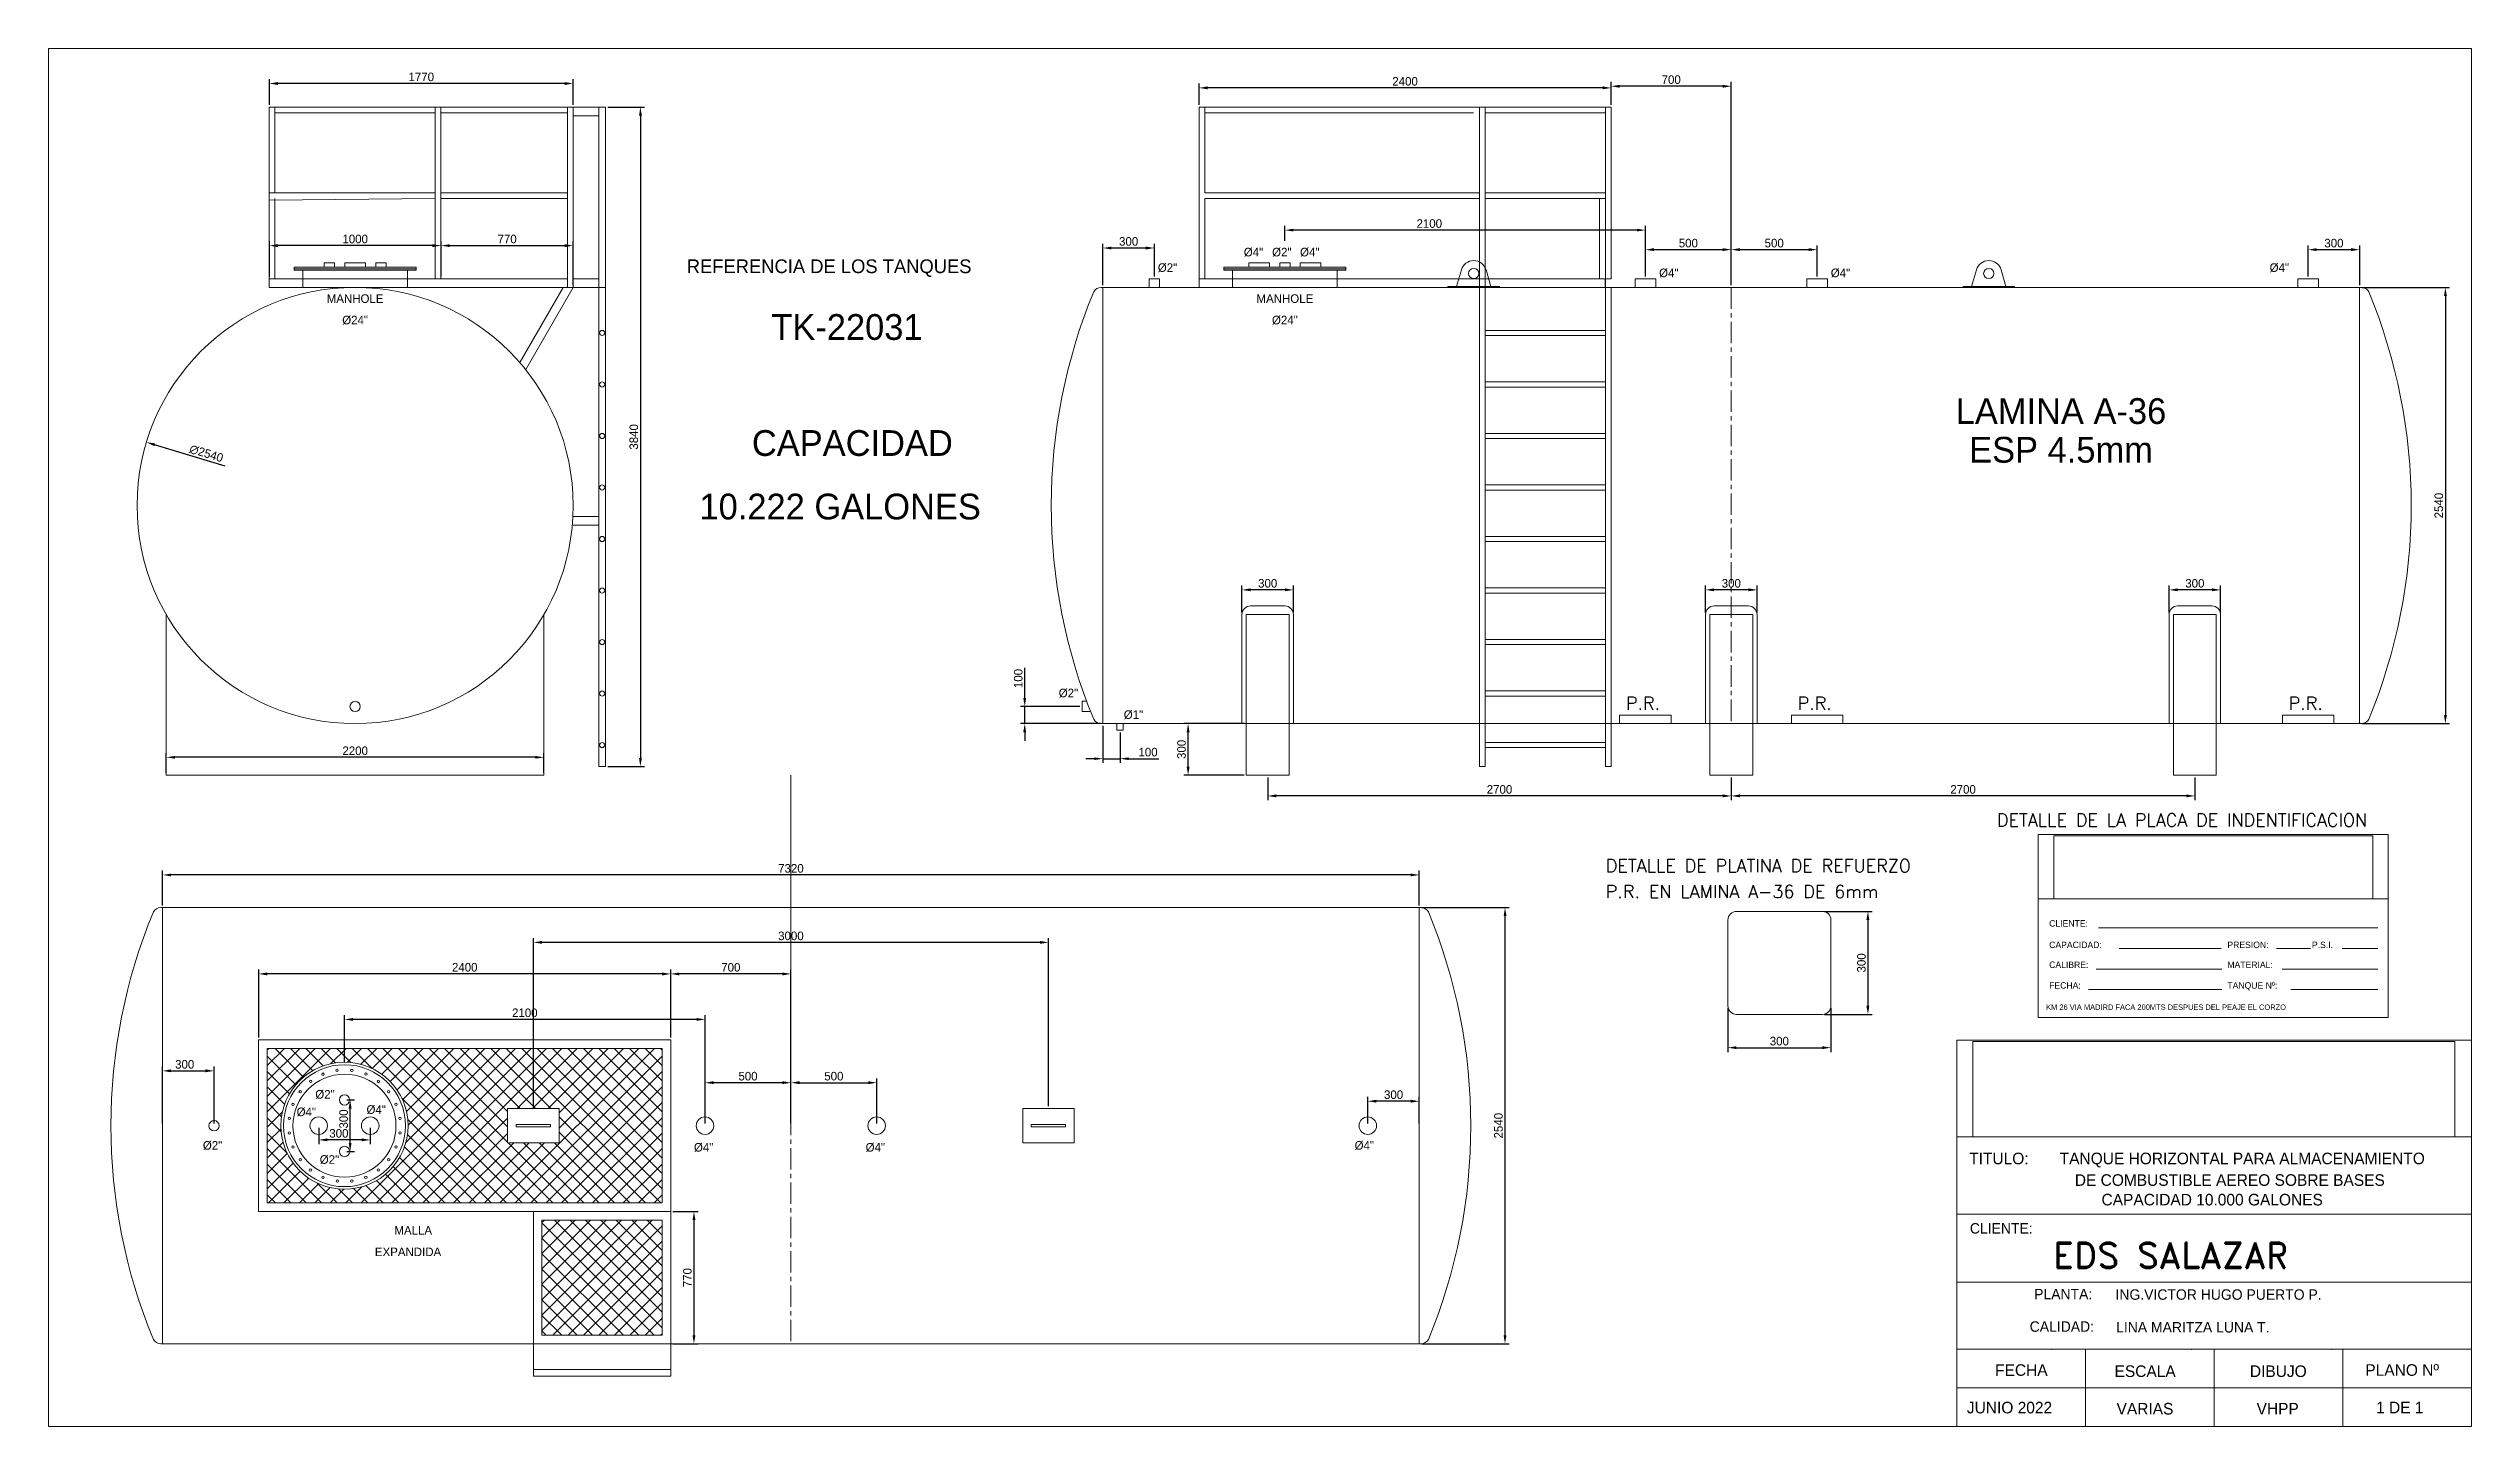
# Model space of a CAD drawing. Header units: millimetres. Extents: x 603382 to 632860, y 69891 to 78014.
# Drawn here: x 603382 to 617495, y 69989 to 78014 of the extents above; entities that cross this region are included whole.
import ezdxf
from ezdxf.enums import TextEntityAlignment as Align

# ---------------------------------------------------------------- set-up
doc = ezdxf.new("R2010")
doc.units = ezdxf.units.MM
doc.linetypes.add('CENTER', pattern=[2, 1.25, -0.25, 0.25, -0.25])
doc.layers.get('0').update_dxf_attribs({"lineweight": 9})
doc.layers.get('Defpoints').update_dxf_attribs({"lineweight": 9})
for name, color, linetype, lineweight in [('auxiliar', 9, 'Continuous', 9), ('CENTER', 5, 'CENTER', 9), ('COTA', 2, 'Continuous', 9), ('cotas', 2, 'Continuous', 9), ('dibujo', 7, 'Continuous', 9), ('FIBRA', 3, 'Continuous', 20), ('texto', 3, 'Continuous', 9)]:
    doc.layers.add(name, color=color, linetype=linetype, lineweight=lineweight)
doc.styles.add('ROMAND', font='romand')
doc.dimstyles.new('ISO-25', dxfattribs={"dimtxt": 50, "dimasz": 50, "dimexe": 25, "dimexo": 13, "dimgap": 13, "dimtad": 1, "dimtxsty": 'Standard', "dimcen": 50, "dimadec": 0, "dimazin": 0, "dimtfac": 1, "dimtmove": 0, "dimatfit": 3, "dimfxl": 1, "dimarcsym": 0})
picture_1 = doc.add_image_def('image1.jpg', size_in_pixel=(1415, 280))

msp = doc.modelspace()

# ---------------------------------------------------------------- texts
at = {"lineweight": 9}
for s, height, p in [('CLIENTE:', 37.5, (615034.664, 72900.296)), ('CAPACIDAD:', 37.5, (615034.664, 72775.12)), ('CALIBRE:', 37.5, (615034.664, 72659.456)), ('PRESION:', 37.5, (616072.515, 72775.12)), ('MATERIAL:', 37.5, (616072.515, 72659.456)), ('P.S.I.', 37.5, (616565.255, 72775.12)), ('FECHA:', 37.5, (615034.664, 72539.036)), ('TANQUE Nº:', 37.5, (616072.515, 72539.036)), (' KM 26 VIA MADIRD FACA 200MTS DESPUES DEL PEAJE EL CORZO ', 31.5, (615004.671, 72415.199)), ('CLIENTE:', 60.75, (614572.59, 71112.724)), ('PLANTA: ', 60.75, (614946.885, 70729.921)), ('ING.VICTOR HUGO PUERTO P.', 60.75, (615420.865, 70727.27)), ('CALIDAD:', 60.75, (614921.182, 70540.875)), ('LINA MARITZA LUNA T. ', 60.75, (615424.52, 70536.724)), ('FECHA', 67.5, (614719.663, 70283.99)), ('ESCALA', 67.5, (615415.295, 70277.456)), ('DIBUJO', 67.5, (616203.576, 70277.456)), ('PLANO Nº', 67.5, (616876.149, 70284.324)), ('JUNIO 2022', 67.5, (614555.131, 70065.643)), ('VARIAS', 67.5, (615427.002, 70059.109)), ('VHPP', 67.5, (616242.6, 70059.109)), ('1 DE 1', 67.5, (616938.587, 70065.977))]:
    msp.add_text(s, height=height, dxfattribs=at).set_placement(p)
for s, p in [('TITULO:', (614741.726, 71516.346)), ('TANQUE HORIZONTAL PARA ALMACENAMIENTO', (616159.164, 71516.346)), ('DE COMBUSTIBLE AEREO SOBRE BASES ', (616099.145, 71390.62)), ('CAPACIDAD 10.000 GALONES', (615984.04, 71276.51))]:
    msp.add_text(s, height=67.5, dxfattribs=at).set_placement(p, align=Align.CENTER)
at = {"lineweight": 9, "style": 'ROMAND'}
msp.add_text('EDS SALAZAR', height=150, dxfattribs=at).set_placement((615057.36, 70910.989))
at = {"layer": 'cotas', "lineweight": 9, "style": 'ROMAND'}
for s, p in [('DETALLE DE LA PLACA DE INDENTIFICACION', (614729.932, 73482.972)), ('DETALLE DE PLATINA DE REFUERZO', (612451.923, 73216.964)), ('P.R. EN LAMINA A-36 DE 6mm', (612451.923, 73066.784))]:
    msp.add_text(s, height=75, dxfattribs=at).set_placement(p)
at = {"layer": 'texto', "lineweight": 9}
for s, height, p in [('REFERENCIA DE LOS TANQUES', 80, (607099.192, 76705.436)), ('TK-22031', 150, (607591.703, 76316.78)), ('CAPACIDAD', 150, (607478.56, 75641.188)), ('10.222 GALONES', 150, (607173.282, 75271.294))]:
    msp.add_text(s, height=height, dxfattribs=at).set_placement(p)
for s, height, p in [('Ø4"', 50, (610400.032, 76802.902)), ('Ø2"', 50, (610565.086, 76802.902)), ('Ø4"', 50, (610727.8, 76802.902)), ('Ø2"', 50, (609899.287, 76712.763)), ('Ø4"', 50, (612819.069, 76681.95)), ('Ø4"', 50, (613819.069, 76681.95)), ('Ø4"', 50, (616375.105, 76712.763)), ('MANHOLE', 50, (605167.602, 76532.315)), ('MANHOLE', 50, (610582.8, 76532.315)), ('Ø24"', 50, (605167.602, 76407.315)), ('Ø24"', 50, (610582.8, 76407.315)), ('LAMINA A-36', 150, (615103.205, 75827.349)), ('ESP 4.5mm', 150, (615103.205, 75601.931)), ('Ø2"', 50, (609322.414, 74235.652)), ('Ø1"', 50, (609700.927, 74109.685)), ('Ø4"', 50, (604883.392, 71796.546)), ('Ø2"', 50, (604992.149, 71898.619)), ('Ø4"', 50, (605290.436, 71809.936)), ('Ø2"', 50, (604337.445, 71601.262)), ('Ø2"', 50, (605018.076, 71519.01)), ('Ø4"', 50, (607197.627, 71590.016)), ('Ø4"', 50, (608197.627, 71590.016)), ('Ø4"', 50, (611045.556, 71601.262)), ('MALLA ', 50, (605515.407, 71106.252)), ('EXPANDIDA', 50, (605475.893, 70981.252))]:
    msp.add_text(s, height=height, dxfattribs=at).set_placement(p, align=Align.CENTER)
at = {"layer": 'texto', "lineweight": 9, "style": 'ROMAND'}
for p in [(612569.506, 74163.321), (613569.506, 74163.321), (616429.506, 74163.321)]:
    msp.add_text('P.R.', height=75, dxfattribs=at).set_placement(p)

# ---------------------------------------------------------------- blocks, each defined once
blk = doc.blocks.new('*D132')
at = {"layer": 'COTA', "color": 0, "lineweight": -2, "transparency": 16777216}
for p, q in [((613163, 72426), (613163, 72170)), ((613763, 72426), (613763, 72170)), ((613213, 72195), (613713, 72195))]:
    blk.add_line(p, q, dxfattribs=at)
at = {"layer": 'COTA', "color": 0, "transparency": 16777216}
for points in [[(613213, 72204), (613213, 72187), (613163, 72195)], [(613713, 72204), (613713, 72187), (613763, 72195)]]:
    blk.add_solid(points, dxfattribs=at)
at = {"layer": 'Defpoints', "color": 0, "transparency": 16777216}
for p in [(613163, 72439), (613763, 72439), (613763, 72195)]:
    blk.add_point(p, dxfattribs=at)
at = {"layer": 'COTA', "color": 0, "lineweight": 9, "transparency": 16777216, "insert": (613463, 72233), "char_height": 50, "attachment_point": 5}
blk.add_mtext('300', dxfattribs=at)
blk = doc.blocks.new('*D133')
at = {"layer": 'COTA', "color": 0, "lineweight": -2, "transparency": 16777216}
for p, q in [((613726, 72989), (614004, 72989)), ((613979, 72939), (613979, 72439)), ((613726, 72389), (614004, 72389))]:
    blk.add_line(p, q, dxfattribs=at)
at = {"layer": 'COTA', "color": 0, "transparency": 16777216}
for points in [[(613970, 72939), (613987, 72939), (613979, 72989)], [(613970, 72439), (613987, 72439), (613979, 72389)]]:
    blk.add_solid(points, dxfattribs=at)
at = {"layer": 'Defpoints', "color": 0, "transparency": 16777216}
for p in [(613713, 72989), (613713, 72389), (613979, 72389)]:
    blk.add_point(p, dxfattribs=at)
at = {"layer": 'COTA', "color": 0, "lineweight": 9, "transparency": 16777216, "insert": (613941, 72689), "char_height": 50, "attachment_point": 5, "rotation": 90}
blk.add_mtext('300', dxfattribs=at)
blk = doc.blocks.new('*U142')
at = {"layer": 'COTA'}
blk.add_circle((0, 0), 7, dxfattribs=at)
blk = doc.blocks.new('*U143')
at = {"layer": 'COTA', "color": 0, "linetype": 'ByBlock', "lineweight": -2, "transparency": 16777216}
for p, rotation in [((396259, 12709), 119.9999999999999), ((396337, 12742), 104.9999999999999), ((396421, 12753), 89.99999999999991), ((396506, 12742), 74.99999999999991), ((396584, 12709), 59.99999999999992), ((396140, 12590), 149.9999999999999), ((396192, 12658), 134.9999999999999), ((396651, 12658), 44.99999999999995), ((396703, 12590), 29.99999999999996), ((396096, 12428), 180), ((396107, 12512), 164.9999999999999), ((396735, 12512), 15.00000000000002), ((396107, 12344), 194.9999999999998), ((396735, 12344), 344.9999999999994), ((396140, 12265), 209.9999999999997), ((396192, 12198), 224.9999999999997), ((396259, 12146), 239.9999999999997), ((396584, 12146), 299.9999999999994), ((396651, 12198), 314.9999999999995), ((396703, 12265), 329.9999999999994), ((396337, 12114), 254.9999999999996), ((396421, 12103), 269.9999999999996), ((396506, 12114), 284.9999999999996)]:
    blk.add_blockref('*U142', p, dxfattribs=dict(at, rotation=rotation))
blk.add_blockref('*U142', (396746, 12428), dxfattribs=at)
blk = doc.blocks.new('*D146')
at = {"layer": 'COTA', "color": 0, "lineweight": -2, "transparency": 16777216}
for p, q in [((604606, 72254), (604606, 72650)), ((606956, 72625), (604656, 72625)), ((607006, 72254), (607006, 72650))]:
    blk.add_line(p, q, dxfattribs=at)
at = {"layer": 'COTA', "color": 0, "transparency": 16777216}
for points in [[(604656, 72633), (604656, 72616), (604606, 72625)], [(606956, 72633), (606956, 72616), (607006, 72625)]]:
    blk.add_solid(points, dxfattribs=at)
at = {"layer": 'Defpoints', "color": 0, "transparency": 16777216}
for p in [(604606, 72625), (604606, 72241), (607006, 72241)]:
    blk.add_point(p, dxfattribs=at)
at = {"layer": 'COTA', "color": 0, "lineweight": 9, "transparency": 16777216, "insert": (605806, 72663), "char_height": 50, "attachment_point": 5}
blk.add_mtext('2400', dxfattribs=at)
blk = doc.blocks.new('*D147')
at = {"layer": 'COTA', "color": 0, "lineweight": -2, "transparency": 16777216}
for p, q in [((604046, 71754), (604046, 72085)), ((604096, 72060), (604296, 72060)), ((604346, 71754), (604346, 72085))]:
    blk.add_line(p, q, dxfattribs=at)
at = {"layer": 'COTA', "color": 0, "transparency": 16777216}
for points in [[(604096, 72069), (604096, 72052), (604046, 72060)], [(604296, 72069), (604296, 72052), (604346, 72060)]]:
    blk.add_solid(points, dxfattribs=at)
at = {"layer": 'Defpoints', "color": 0, "transparency": 16777216}
for p in [(604346, 72060), (604046, 71741), (604346, 71741)]:
    blk.add_point(p, dxfattribs=at)
at = {"layer": 'COTA', "color": 0, "lineweight": 9, "transparency": 16777216, "insert": (604175, 72098), "char_height": 50, "attachment_point": 5}
blk.add_mtext('300', dxfattribs=at)
blk = doc.blocks.new('*D148')
at = {"layer": 'COTA', "color": 0, "lineweight": -2, "transparency": 16777216}
for p, q in [((611066, 71754), (611066, 71908)), ((611316, 71883), (611116, 71883)), ((611366, 71754), (611366, 71908))]:
    blk.add_line(p, q, dxfattribs=at)
at = {"layer": 'COTA', "color": 0, "transparency": 16777216}
for points in [[(611116, 71892), (611116, 71875), (611066, 71883)], [(611316, 71892), (611316, 71875), (611366, 71883)]]:
    blk.add_solid(points, dxfattribs=at)
at = {"layer": 'Defpoints', "color": 0, "transparency": 16777216}
for p in [(611066, 71883), (611066, 71741), (611366, 71741)]:
    blk.add_point(p, dxfattribs=at)
at = {"layer": 'COTA', "color": 0, "lineweight": 9, "transparency": 16777216, "insert": (611216, 71921), "char_height": 50, "attachment_point": 5}
blk.add_mtext('300', dxfattribs=at)
blk = doc.blocks.new('*D149')
at = {"layer": 'COTA', "color": 0, "lineweight": -2, "transparency": 16777216}
for p, q in [((607019, 71241), (607166, 71241)), ((607141, 71191), (607141, 70521)), ((607019, 70471), (607166, 70471))]:
    blk.add_line(p, q, dxfattribs=at)
at = {"layer": 'COTA', "color": 0, "transparency": 16777216}
for points in [[(607133, 71191), (607150, 71191), (607141, 71241)], [(607133, 70521), (607150, 70521), (607141, 70471)]]:
    blk.add_solid(points, dxfattribs=at)
at = {"layer": 'Defpoints', "color": 0, "transparency": 16777216}
for p in [(607006, 71241), (607006, 70471), (607141, 70471)]:
    blk.add_point(p, dxfattribs=at)
at = {"layer": 'COTA', "color": 0, "lineweight": 9, "transparency": 16777216, "insert": (607103, 70856), "char_height": 50, "attachment_point": 5, "rotation": 90}
blk.add_mtext('770', dxfattribs=at)
blk = doc.blocks.new('*D150')
at = {"layer": 'COTA', "color": 0, "lineweight": -2, "transparency": 16777216}
for p, q in [((604046, 73024), (604046, 73226)), ((611316, 73201), (604096, 73201)), ((611366, 73024), (611366, 73226))]:
    blk.add_line(p, q, dxfattribs=at)
at = {"layer": 'COTA', "color": 0, "transparency": 16777216}
for points in [[(604096, 73209), (604096, 73193), (604046, 73201)], [(611316, 73209), (611316, 73193), (611366, 73201)]]:
    blk.add_solid(points, dxfattribs=at)
at = {"layer": 'Defpoints', "color": 0, "transparency": 16777216}
for p in [(604046, 73201), (604046, 73011), (611366, 73011)]:
    blk.add_point(p, dxfattribs=at)
at = {"layer": 'COTA', "color": 0, "lineweight": 9, "transparency": 16777216, "insert": (607706, 73239), "char_height": 50, "attachment_point": 5}
blk.add_mtext('7320', dxfattribs=at)
blk = doc.blocks.new('*D151')
at = {"layer": 'COTA', "color": 0, "lineweight": -2, "transparency": 16777216}
for p, q in [((611379, 73011), (611890, 73011)), ((611865, 72961), (611865, 70521)), ((611379, 70471), (611890, 70471))]:
    blk.add_line(p, q, dxfattribs=at)
at = {"layer": 'COTA', "color": 0, "transparency": 16777216}
for points in [[(611857, 72961), (611874, 72961), (611865, 73011)], [(611857, 70521), (611874, 70521), (611865, 70471)]]:
    blk.add_solid(points, dxfattribs=at)
at = {"layer": 'Defpoints', "color": 0, "transparency": 16777216}
for p in [(611366, 73011), (611366, 70471), (611865, 70471)]:
    blk.add_point(p, dxfattribs=at)
at = {"layer": 'COTA', "color": 0, "lineweight": 9, "transparency": 16777216, "insert": (611827, 71741), "char_height": 50, "attachment_point": 5, "rotation": 90}
blk.add_mtext('2540', dxfattribs=at)
blk = doc.blocks.new('*D152')
at = {"layer": 'COTA', "color": 0, "lineweight": -2, "transparency": 16777216}
for p, q in [((616856, 76622), (617367, 76622)), ((617342, 76572), (617342, 74132)), ((616856, 74082), (617367, 74082))]:
    blk.add_line(p, q, dxfattribs=at)
at = {"layer": 'COTA', "color": 0, "transparency": 16777216}
for points in [[(617334, 76572), (617351, 76572), (617342, 76622)], [(617334, 74132), (617351, 74132), (617342, 74082)]]:
    blk.add_solid(points, dxfattribs=at)
at = {"layer": 'Defpoints', "color": 0, "transparency": 16777216}
for p in [(616843, 76622), (616843, 74082), (617342, 74082)]:
    blk.add_point(p, dxfattribs=at)
at = {"layer": 'COTA', "color": 0, "lineweight": 9, "transparency": 16777216, "insert": (617304, 75352), "char_height": 50, "attachment_point": 5, "rotation": 90}
blk.add_mtext('2540', dxfattribs=at)
blk = doc.blocks.new('*D153')
at = {"layer": 'COTA', "color": 0, "lineweight": -2, "transparency": 16777216}
for p, q in [((610083, 77685), (610083, 77809)), ((612433, 77784), (610133, 77784)), ((612483, 77685), (612483, 77809))]:
    blk.add_line(p, q, dxfattribs=at)
at = {"layer": 'COTA', "color": 0, "transparency": 16777216}
for points in [[(610133, 77793), (610133, 77776), (610083, 77784)], [(612433, 77793), (612433, 77776), (612483, 77784)]]:
    blk.add_solid(points, dxfattribs=at)
at = {"layer": 'Defpoints', "color": 0, "transparency": 16777216}
for p in [(610083, 77784), (610083, 77672), (612483, 77672)]:
    blk.add_point(p, dxfattribs=at)
at = {"layer": 'COTA', "color": 0, "lineweight": 9, "transparency": 16777216, "insert": (611283, 77822), "char_height": 50, "attachment_point": 5}
blk.add_mtext('2400', dxfattribs=at)
blk = doc.blocks.new('*D154')
at = {"layer": 'COTA', "color": 0, "lineweight": -2, "transparency": 16777216}
for p, q in [((609523, 76635), (609523, 76877)), ((609573, 76852), (609773, 76852)), ((609823, 76685), (609823, 76877))]:
    blk.add_line(p, q, dxfattribs=at)
at = {"layer": 'COTA', "color": 0, "transparency": 16777216}
for points in [[(609573, 76860), (609573, 76843), (609523, 76852)], [(609773, 76860), (609773, 76843), (609823, 76852)]]:
    blk.add_solid(points, dxfattribs=at)
at = {"layer": 'Defpoints', "color": 0, "transparency": 16777216}
for p in [(609823, 76852), (609823, 76672), (609523, 76622)]:
    blk.add_point(p, dxfattribs=at)
at = {"layer": 'COTA', "color": 0, "lineweight": 9, "transparency": 16777216, "insert": (609673, 76890), "char_height": 50, "attachment_point": 5}
blk.add_mtext('300', dxfattribs=at)
blk = doc.blocks.new('*D144')
at = {"layer": 'COTA', "color": 0, "lineweight": -2, "transparency": 16777216}
for p, q in [((613183, 73769), (613183, 73636)), ((615883, 73769), (615883, 73636)), ((615833, 73661), (613233, 73661))]:
    blk.add_line(p, q, dxfattribs=at)
at = {"layer": 'COTA', "color": 0, "transparency": 16777216}
for points in [[(613233, 73670), (613233, 73653), (613183, 73661)], [(615833, 73670), (615833, 73653), (615883, 73661)]]:
    blk.add_solid(points, dxfattribs=at)
at = {"layer": 'Defpoints', "color": 0, "transparency": 16777216}
for p in [(613183, 73782), (615883, 73782), (613183, 73661)]:
    blk.add_point(p, dxfattribs=at)
at = {"layer": 'COTA', "color": 0, "lineweight": 9, "transparency": 16777216, "insert": (614533, 73699), "char_height": 50, "attachment_point": 5}
blk.add_mtext('2700', dxfattribs=at)
blk = doc.blocks.new('*D145')
at = {"layer": 'COTA', "color": 0, "lineweight": -2, "transparency": 16777216}
for p, q in [((610483, 73769), (610483, 73636)), ((613183, 73769), (613183, 73636)), ((613133, 73661), (610533, 73661))]:
    blk.add_line(p, q, dxfattribs=at)
at = {"layer": 'COTA', "color": 0, "transparency": 16777216}
for points in [[(610533, 73670), (610533, 73653), (610483, 73661)], [(613133, 73670), (613133, 73653), (613183, 73661)]]:
    blk.add_solid(points, dxfattribs=at)
at = {"layer": 'Defpoints', "color": 0, "transparency": 16777216}
for p in [(610483, 73782), (613183, 73782), (610483, 73661)]:
    blk.add_point(p, dxfattribs=at)
at = {"layer": 'COTA', "color": 0, "lineweight": 9, "transparency": 16777216, "insert": (611833, 73699), "char_height": 50, "attachment_point": 5}
blk.add_mtext('2700', dxfattribs=at)
blk = doc.blocks.new('*D155')
at = {"layer": 'COTA', "color": 0, "lineweight": -2, "transparency": 16777216}
for p, q in [((616543, 76685), (616543, 76867)), ((616793, 76842), (616593, 76842)), ((616843, 76635), (616843, 76867))]:
    blk.add_line(p, q, dxfattribs=at)
at = {"layer": 'COTA', "color": 0, "transparency": 16777216}
for points in [[(616593, 76851), (616593, 76834), (616543, 76842)], [(616793, 76851), (616793, 76834), (616843, 76842)]]:
    blk.add_solid(points, dxfattribs=at)
at = {"layer": 'Defpoints', "color": 0, "transparency": 16777216}
for p in [(616543, 76842), (616543, 76672), (616843, 76622)]:
    blk.add_point(p, dxfattribs=at)
at = {"layer": 'COTA', "color": 0, "lineweight": 9, "transparency": 16777216, "insert": (616693, 76880), "char_height": 50, "attachment_point": 5}
blk.add_mtext('300', dxfattribs=at)
blk = doc.blocks.new('*D156')
at = {"layer": 'COTA', "color": 0, "lineweight": -2, "transparency": 16777216}
for p, q in [((610333, 74730), (610333, 74886)), ((610583, 74861), (610383, 74861)), ((610633, 74730), (610633, 74886))]:
    blk.add_line(p, q, dxfattribs=at)
at = {"layer": 'COTA', "color": 0, "transparency": 16777216}
for points in [[(610383, 74870), (610383, 74853), (610333, 74861)], [(610583, 74870), (610583, 74853), (610633, 74861)]]:
    blk.add_solid(points, dxfattribs=at)
at = {"layer": 'Defpoints', "color": 0, "transparency": 16777216}
for p in [(610333, 74861), (610333, 74717), (610633, 74717)]:
    blk.add_point(p, dxfattribs=at)
at = {"layer": 'COTA', "color": 0, "lineweight": 9, "transparency": 16777216, "insert": (610483, 74899), "char_height": 50, "attachment_point": 5}
blk.add_mtext('300', dxfattribs=at)
blk = doc.blocks.new('*D157')
at = {"layer": 'COTA', "color": 0, "lineweight": -2, "transparency": 16777216}
for p, q in [((613033, 74730), (613033, 74886)), ((613283, 74861), (613083, 74861)), ((613333, 74730), (613333, 74886))]:
    blk.add_line(p, q, dxfattribs=at)
at = {"layer": 'COTA', "color": 0, "transparency": 16777216}
for points in [[(613083, 74870), (613083, 74853), (613033, 74861)], [(613283, 74870), (613283, 74853), (613333, 74861)]]:
    blk.add_solid(points, dxfattribs=at)
at = {"layer": 'Defpoints', "color": 0, "transparency": 16777216}
for p in [(613033, 74861), (613033, 74717), (613333, 74717)]:
    blk.add_point(p, dxfattribs=at)
at = {"layer": 'COTA', "color": 0, "lineweight": 9, "transparency": 16777216, "insert": (613183, 74899), "char_height": 50, "attachment_point": 5}
blk.add_mtext('300', dxfattribs=at)
blk = doc.blocks.new('*D158')
at = {"layer": 'COTA', "color": 0, "lineweight": -2, "transparency": 16777216}
for p, q in [((615733, 74730), (615733, 74886)), ((615983, 74861), (615783, 74861)), ((616033, 74730), (616033, 74886))]:
    blk.add_line(p, q, dxfattribs=at)
at = {"layer": 'COTA', "color": 0, "transparency": 16777216}
for points in [[(615783, 74870), (615783, 74853), (615733, 74861)], [(615983, 74870), (615983, 74853), (616033, 74861)]]:
    blk.add_solid(points, dxfattribs=at)
at = {"layer": 'Defpoints', "color": 0, "transparency": 16777216}
for p in [(615733, 74861), (615733, 74717), (616033, 74717)]:
    blk.add_point(p, dxfattribs=at)
at = {"layer": 'COTA', "color": 0, "lineweight": 9, "transparency": 16777216, "insert": (615883, 74899), "char_height": 50, "attachment_point": 5}
blk.add_mtext('300', dxfattribs=at)
blk = doc.blocks.new('*D159')
at = {"layer": 'COTA', "color": 0, "lineweight": -2, "transparency": 16777216}
for p, q in [((604068, 73795), (604068, 73911)), ((606217, 73886), (604118, 73886)), ((606267, 73795), (606267, 73911))]:
    blk.add_line(p, q, dxfattribs=at)
at = {"layer": 'COTA', "color": 0, "transparency": 16777216}
for points in [[(604118, 73894), (604118, 73878), (604068, 73886)], [(606217, 73894), (606217, 73878), (606267, 73886)]]:
    blk.add_solid(points, dxfattribs=at)
at = {"layer": 'Defpoints', "color": 0, "transparency": 16777216}
for p in [(604068, 73886), (604068, 73782), (606267, 73782)]:
    blk.add_point(p, dxfattribs=at)
at = {"layer": 'COTA', "color": 0, "lineweight": 9, "transparency": 16777216, "insert": (605168, 73924), "char_height": 50, "attachment_point": 5}
blk.add_mtext('2200', dxfattribs=at)
blk = doc.blocks.new('*D162')
at = {"layer": 'COTA', "color": 0, "lineweight": -2, "transparency": 16777216}
for p, q in [((604668, 77685), (604668, 77835)), ((606388, 77810), (604718, 77810)), ((606438, 77685), (606438, 77835))]:
    blk.add_line(p, q, dxfattribs=at)
at = {"layer": 'COTA', "color": 0, "transparency": 16777216}
for points in [[(604718, 77818), (604718, 77801), (604668, 77810)], [(606388, 77818), (606388, 77801), (606438, 77810)]]:
    blk.add_solid(points, dxfattribs=at)
at = {"layer": 'Defpoints', "color": 0, "transparency": 16777216}
for p in [(604668, 77810), (604668, 77672), (606438, 77672)]:
    blk.add_point(p, dxfattribs=at)
at = {"layer": 'COTA', "color": 0, "lineweight": 9, "transparency": 16777216, "insert": (605553, 77848), "char_height": 50, "attachment_point": 5}
blk.add_mtext('1770', dxfattribs=at)
blk = doc.blocks.new('*D163')
at = {"layer": 'COTA', "color": 0, "lineweight": -2, "transparency": 16777216}
for p, q in [((604668, 76685), (604668, 76891)), ((605618, 76866), (604718, 76866)), ((605668, 76685), (605668, 76891))]:
    blk.add_line(p, q, dxfattribs=at)
at = {"layer": 'COTA', "color": 0, "transparency": 16777216}
for points in [[(604718, 76874), (604718, 76857), (604668, 76866)], [(605618, 76874), (605618, 76857), (605668, 76866)]]:
    blk.add_solid(points, dxfattribs=at)
at = {"layer": 'Defpoints', "color": 0, "transparency": 16777216}
for p in [(604668, 76866), (604668, 76672), (605668, 76672)]:
    blk.add_point(p, dxfattribs=at)
at = {"layer": 'COTA', "color": 0, "lineweight": 9, "transparency": 16777216, "insert": (605168, 76904), "char_height": 50, "attachment_point": 5}
blk.add_mtext('1000', dxfattribs=at)
blk = doc.blocks.new('*D164')
at = {"layer": 'COTA', "color": 0, "lineweight": -2, "transparency": 16777216}
for p, q in [((605668, 76685), (605668, 76891)), ((605718, 76866), (606388, 76866)), ((606438, 76635), (606438, 76891))]:
    blk.add_line(p, q, dxfattribs=at)
at = {"layer": 'COTA', "color": 0, "transparency": 16777216}
for points in [[(605718, 76874), (605718, 76857), (605668, 76866)], [(606388, 76874), (606388, 76857), (606438, 76866)]]:
    blk.add_solid(points, dxfattribs=at)
at = {"layer": 'Defpoints', "color": 0, "transparency": 16777216}
for p in [(606438, 76866), (605668, 76672), (606438, 76622)]:
    blk.add_point(p, dxfattribs=at)
at = {"layer": 'COTA', "color": 0, "lineweight": 9, "transparency": 16777216, "insert": (606053, 76904), "char_height": 50, "attachment_point": 5}
blk.add_mtext('770', dxfattribs=at)
blk = doc.blocks.new('*D165')
at = {"layer": 'COTA', "color": 0, "lineweight": -2, "transparency": 16777216}
blk.add_line((604410, 75582), (604000, 75706), dxfattribs=at)
at = {"layer": 'COTA', "color": 0, "transparency": 16777216}
blk.add_solid([(604003, 75714), (603998, 75698), (603952, 75721)], dxfattribs=at)
at = {"layer": 'Defpoints', "color": 0, "transparency": 16777216}
for p in [(603952, 75721), (606383, 74984)]:
    blk.add_point(p, dxfattribs=at)
at = {"layer": 'COTA', "color": 0, "lineweight": 9, "transparency": 16777216, "insert": (604301, 75655), "char_height": 50, "attachment_point": 5, "rotation": 343.133}
blk.add_mtext('∅2540', dxfattribs=at)
blk = doc.blocks.new('*D166')
at = {"layer": 'COTA', "color": 0, "lineweight": -2, "transparency": 16777216}
for p, q in [((606639, 77672), (606854, 77672)), ((606829, 77622), (606829, 73882)), ((606639, 73832), (606854, 73832))]:
    blk.add_line(p, q, dxfattribs=at)
at = {"layer": 'COTA', "color": 0, "transparency": 16777216}
for points in [[(606821, 77622), (606838, 77622), (606829, 77672)], [(606821, 73882), (606838, 73882), (606829, 73832)]]:
    blk.add_solid(points, dxfattribs=at)
at = {"layer": 'Defpoints', "color": 0, "transparency": 16777216}
for p in [(606626, 77672), (606626, 73832), (606829, 73832)]:
    blk.add_point(p, dxfattribs=at)
at = {"layer": 'COTA', "color": 0, "lineweight": 9, "transparency": 16777216, "insert": (606791, 75752), "char_height": 50, "attachment_point": 5, "rotation": 90}
blk.add_mtext('3840', dxfattribs=at)
blk = doc.blocks.new('*D167')
at = {"layer": 'COTA', "color": 0, "lineweight": -2, "transparency": 16777216}
for p, q in [((607706, 71754), (607706, 72016)), ((607756, 71991), (608156, 71991)), ((608206, 71754), (608206, 72016))]:
    blk.add_line(p, q, dxfattribs=at)
at = {"layer": 'COTA', "color": 0, "transparency": 16777216}
for points in [[(607756, 72000), (607756, 71983), (607706, 71991)], [(608156, 72000), (608156, 71983), (608206, 71991)]]:
    blk.add_solid(points, dxfattribs=at)
at = {"layer": 'Defpoints', "color": 0, "transparency": 16777216}
for p in [(608206, 71991), (607706, 71741), (608206, 71741)]:
    blk.add_point(p, dxfattribs=at)
at = {"layer": 'COTA', "color": 0, "transparency": 16777216, "insert": (607956, 72029), "char_height": 50, "attachment_point": 5}
blk.add_mtext('500', dxfattribs=at)
blk = doc.blocks.new('*D168')
at = {"layer": 'COTA', "color": 0, "lineweight": -2, "transparency": 16777216}
for p, q in [((607206, 71754), (607206, 72016)), ((607656, 71991), (607256, 71991)), ((607706, 71754), (607706, 72016))]:
    blk.add_line(p, q, dxfattribs=at)
at = {"layer": 'COTA', "color": 0, "transparency": 16777216}
for points in [[(607256, 72000), (607256, 71983), (607206, 71991)], [(607656, 72000), (607656, 71983), (607706, 71991)]]:
    blk.add_solid(points, dxfattribs=at)
at = {"layer": 'Defpoints', "color": 0, "transparency": 16777216}
for p in [(607206, 71991), (607206, 71741), (607706, 71741)]:
    blk.add_point(p, dxfattribs=at)
at = {"layer": 'COTA', "color": 0, "transparency": 16777216, "insert": (607456, 72029), "char_height": 50, "attachment_point": 5}
blk.add_mtext('500', dxfattribs=at)
blk = doc.blocks.new('*D169')
at = {"layer": 'COTA', "color": 0, "lineweight": -2, "transparency": 16777216}
for p, q in [((607006, 72254), (607006, 72650)), ((607656, 72625), (607056, 72625)), ((607706, 71754), (607706, 72650))]:
    blk.add_line(p, q, dxfattribs=at)
at = {"layer": 'COTA', "color": 0, "transparency": 16777216}
for points in [[(607056, 72633), (607056, 72616), (607006, 72625)], [(607656, 72633), (607656, 72616), (607706, 72625)]]:
    blk.add_solid(points, dxfattribs=at)
at = {"layer": 'Defpoints', "color": 0, "transparency": 16777216}
for p in [(607006, 72625), (607006, 72241), (607706, 71741)]:
    blk.add_point(p, dxfattribs=at)
at = {"layer": 'COTA', "color": 0, "transparency": 16777216, "insert": (607356, 72663), "char_height": 50, "attachment_point": 5}
blk.add_mtext('700', dxfattribs=at)
blk = doc.blocks.new('*D170')
at = {"layer": 'COTA', "color": 0, "lineweight": -2, "transparency": 16777216}
for p, q in [((613183, 76635), (613183, 76867)), ((613633, 76842), (613233, 76842)), ((613683, 76685), (613683, 76867))]:
    blk.add_line(p, q, dxfattribs=at)
at = {"layer": 'COTA', "color": 0, "transparency": 16777216}
for points in [[(613233, 76851), (613233, 76834), (613183, 76842)], [(613633, 76851), (613633, 76834), (613683, 76842)]]:
    blk.add_solid(points, dxfattribs=at)
at = {"layer": 'Defpoints', "color": 0, "transparency": 16777216}
for p in [(613183, 76842), (613683, 76672), (613183, 76622)]:
    blk.add_point(p, dxfattribs=at)
at = {"layer": 'COTA', "color": 0, "transparency": 16777216, "insert": (613433, 76880), "char_height": 50, "attachment_point": 5}
blk.add_mtext('500', dxfattribs=at)
blk = doc.blocks.new('*D171')
at = {"layer": 'COTA', "color": 0, "lineweight": -2, "transparency": 16777216}
for p, q in [((612683, 76685), (612683, 76867)), ((613133, 76842), (612733, 76842)), ((613183, 76635), (613183, 76867))]:
    blk.add_line(p, q, dxfattribs=at)
at = {"layer": 'COTA', "color": 0, "transparency": 16777216}
for points in [[(612733, 76851), (612733, 76834), (612683, 76842)], [(613133, 76851), (613133, 76834), (613183, 76842)]]:
    blk.add_solid(points, dxfattribs=at)
at = {"layer": 'Defpoints', "color": 0, "transparency": 16777216}
for p in [(612683, 76842), (612683, 76672), (613183, 76622)]:
    blk.add_point(p, dxfattribs=at)
at = {"layer": 'COTA', "color": 0, "transparency": 16777216, "insert": (612933, 76880), "char_height": 50, "attachment_point": 5}
blk.add_mtext('500', dxfattribs=at)
blk = doc.blocks.new('*D172')
at = {"layer": 'COTA', "color": 0, "lineweight": -2, "transparency": 16777216}
for p, q in [((610345, 74082), (609994, 74082)), ((610019, 73832), (610019, 74032)), ((610345, 73782), (609994, 73782))]:
    blk.add_line(p, q, dxfattribs=at)
at = {"layer": 'COTA', "color": 0, "transparency": 16777216}
for points in [[(610011, 74032), (610028, 74032), (610019, 74082)], [(610011, 73832), (610028, 73832), (610019, 73782)]]:
    blk.add_solid(points, dxfattribs=at)
at = {"layer": 'Defpoints', "color": 0, "transparency": 16777216}
for p in [(610019, 74082), (610358, 74082), (610358, 73782)]:
    blk.add_point(p, dxfattribs=at)
at = {"layer": 'COTA', "color": 0, "transparency": 16777216, "insert": (609981, 73932), "char_height": 50, "attachment_point": 5, "rotation": 90}
blk.add_mtext('300', dxfattribs=at)
blk = doc.blocks.new('*D173')
at = {"layer": 'COTA', "color": 0, "lineweight": -2, "transparency": 16777216}
for p, q in [((606206, 71854), (606206, 72833)), ((609206, 71854), (609206, 72833)), ((609156, 72808), (606256, 72808))]:
    blk.add_line(p, q, dxfattribs=at)
at = {"layer": 'COTA', "color": 0, "transparency": 16777216}
for points in [[(606256, 72817), (606256, 72800), (606206, 72808)], [(609156, 72817), (609156, 72800), (609206, 72808)]]:
    blk.add_solid(points, dxfattribs=at)
at = {"layer": 'Defpoints', "color": 0, "transparency": 16777216}
for p in [(606206, 72808), (606206, 71841), (609206, 71841)]:
    blk.add_point(p, dxfattribs=at)
at = {"layer": 'COTA', "color": 0, "transparency": 16777216, "insert": (607706, 72846), "char_height": 50, "attachment_point": 5}
blk.add_mtext('3000', dxfattribs=at)
blk = doc.blocks.new('*D174')
at = {"layer": 'COTA', "color": 0, "lineweight": -2, "transparency": 16777216}
for p, q in [((605106, 72109), (605106, 72385)), ((607156, 72360), (605156, 72360)), ((607206, 71754), (607206, 72385))]:
    blk.add_line(p, q, dxfattribs=at)
at = {"layer": 'COTA', "color": 0, "transparency": 16777216}
for points in [[(605156, 72368), (605156, 72351), (605106, 72360)], [(607156, 72368), (607156, 72351), (607206, 72360)]]:
    blk.add_solid(points, dxfattribs=at)
at = {"layer": 'Defpoints', "color": 0, "transparency": 16777216}
for p in [(605106, 72360), (605106, 72096), (607206, 71741)]:
    blk.add_point(p, dxfattribs=at)
at = {"layer": 'COTA', "color": 0, "transparency": 16777216, "insert": (606156, 72398), "char_height": 50, "attachment_point": 5}
blk.add_mtext('2100', dxfattribs=at)
blk = doc.blocks.new('*D175')
at = {"layer": 'COTA', "color": 0, "lineweight": -2, "transparency": 16777216}
for p, q in [((612483, 77685), (612483, 77819)), ((613133, 77794), (612533, 77794)), ((613183, 76635), (613183, 77819))]:
    blk.add_line(p, q, dxfattribs=at)
at = {"layer": 'COTA', "color": 0, "transparency": 16777216}
for points in [[(612533, 77802), (612533, 77785), (612483, 77794)], [(613133, 77802), (613133, 77785), (613183, 77794)]]:
    blk.add_solid(points, dxfattribs=at)
at = {"layer": 'Defpoints', "color": 0, "transparency": 16777216}
for p in [(612483, 77794), (612483, 77672), (613183, 76622)]:
    blk.add_point(p, dxfattribs=at)
at = {"layer": 'COTA', "color": 0, "transparency": 16777216, "insert": (612833, 77832), "char_height": 50, "attachment_point": 5}
blk.add_mtext('700', dxfattribs=at)
blk = doc.blocks.new('*D176')
at = {"layer": 'COTA', "color": 0, "lineweight": -2, "transparency": 16777216}
for p, q in [((610583, 76893), (610583, 76981)), ((612633, 76956), (610633, 76956)), ((612683, 76685), (612683, 76981))]:
    blk.add_line(p, q, dxfattribs=at)
at = {"layer": 'COTA', "color": 0, "transparency": 16777216}
for points in [[(610633, 76964), (610633, 76948), (610583, 76956)], [(612633, 76964), (612633, 76948), (612683, 76956)]]:
    blk.add_solid(points, dxfattribs=at)
at = {"layer": 'Defpoints', "color": 0, "transparency": 16777216}
for p in [(610583, 76956), (610583, 76880), (612683, 76672)]:
    blk.add_point(p, dxfattribs=at)
at = {"layer": 'COTA', "color": 0, "transparency": 16777216, "insert": (611424, 76994), "char_height": 50, "attachment_point": 5}
blk.add_mtext('2100', dxfattribs=at)
blk = doc.blocks.new('*D177')
at = {"layer": 'COTA', "color": 0, "lineweight": -2, "transparency": 16777216}
for p, q in [((609068, 74232), (609068, 74408)), ((609388, 74182), (609043, 74182)), ((609068, 74082), (609068, 74182)), ((609510, 74082), (609043, 74082)), ((609068, 74032), (609068, 73982))]:
    blk.add_line(p, q, dxfattribs=at)
at = {"layer": 'COTA', "color": 0, "transparency": 16777216}
for points in [[(609059, 74232), (609076, 74232), (609068, 74182)], [(609059, 74032), (609076, 74032), (609068, 74082)]]:
    blk.add_solid(points, dxfattribs=at)
at = {"layer": 'Defpoints', "color": 0, "transparency": 16777216}
for p in [(609068, 74182), (609401, 74182), (609523, 74082)]:
    blk.add_point(p, dxfattribs=at)
at = {"layer": 'COTA', "color": 0, "transparency": 16777216, "insert": (609030, 74345), "char_height": 50, "attachment_point": 5, "rotation": 90}
blk.add_mtext('100', dxfattribs=at)
blk = doc.blocks.new('*D178')
at = {"layer": 'COTA', "color": 0, "lineweight": -2, "transparency": 16777216}
for p, q in [((609523, 74069), (609523, 73853)), ((609623, 74031), (609623, 73853)), ((609473, 73878), (609423, 73878)), ((609523, 73878), (609623, 73878)), ((609673, 73878), (609849, 73878))]:
    blk.add_line(p, q, dxfattribs=at)
at = {"layer": 'COTA', "color": 0, "transparency": 16777216}
for points in [[(609473, 73886), (609473, 73870), (609523, 73878)], [(609673, 73886), (609673, 73870), (609623, 73878)]]:
    blk.add_solid(points, dxfattribs=at)
at = {"layer": 'Defpoints', "color": 0, "transparency": 16777216}
for p in [(609523, 74082), (609623, 74044), (609623, 73878)]:
    blk.add_point(p, dxfattribs=at)
at = {"layer": 'COTA', "color": 0, "transparency": 16777216, "insert": (609786, 73916), "char_height": 50, "attachment_point": 5}
blk.add_mtext('100', dxfattribs=at)
blk = doc.blocks.new('*D179')
at = {"layer": 'COTA', "color": 0, "lineweight": -2, "transparency": 16777216}
for p, q in [((604956, 71728), (604956, 71633)), ((605256, 71728), (605256, 71633)), ((605206, 71658), (605006, 71658))]:
    blk.add_line(p, q, dxfattribs=at)
at = {"layer": 'COTA', "color": 0, "transparency": 16777216}
for points in [[(605006, 71667), (605006, 71650), (604956, 71658)], [(605206, 71667), (605206, 71650), (605256, 71658)]]:
    blk.add_solid(points, dxfattribs=at)
at = {"layer": 'Defpoints', "color": 0, "transparency": 16777216}
for p in [(604956, 71741), (605256, 71741), (604956, 71658)]:
    blk.add_point(p, dxfattribs=at)
at = {"layer": 'COTA', "color": 0, "transparency": 16777216, "insert": (605073, 71696), "char_height": 50, "attachment_point": 5}
blk.add_mtext('300', dxfattribs=at)
blk = doc.blocks.new('*D180')
at = {"layer": 'COTA', "color": 0, "lineweight": -2, "transparency": 16777216}
for p, q in [((605119, 71891), (605164, 71891)), ((605139, 71641), (605139, 71841)), ((605119, 71591), (605164, 71591))]:
    blk.add_line(p, q, dxfattribs=at)
at = {"layer": 'COTA', "color": 0, "transparency": 16777216}
for points in [[(605130, 71841), (605147, 71841), (605139, 71891)], [(605130, 71641), (605147, 71641), (605139, 71591)]]:
    blk.add_solid(points, dxfattribs=at)
at = {"layer": 'Defpoints', "color": 0, "transparency": 16777216}
for p in [(605106, 71891), (605139, 71891), (605106, 71591)]:
    blk.add_point(p, dxfattribs=at)
at = {"layer": 'COTA', "color": 0, "transparency": 16777216, "insert": (605101, 71780), "char_height": 50, "attachment_point": 5, "rotation": 90}
blk.add_mtext('300', dxfattribs=at)

# ---------------------------------------------------------------- dimensions: what is measured, and where the dimension line sits
at = {"layer": 'COTA', "lineweight": 9}
for base, p1, p2, angle, picture, middle in [((604667.602, 77809.563), (606437.602, 77672.281), (604667.602, 77672.281), 180, '*D162', (605552.602, 77847.563)), ((610082.8, 77784.294), (612482.8, 77672.281), (610082.8, 77672.281), 180, '*D153', (611282.8, 77822.294)), ((606829.495, 73832.281), (606625.602, 77672.281), (606625.602, 73832.281), 90, '*D166', (606791.495, 75752.281)), ((604667.602, 76865.617), (605667.602, 76672.281), (604667.602, 76672.281), 180, '*D163', (605167.602, 76903.617)), ((606437.602, 76865.617), (605667.602, 76672.281), (606437.602, 76622.281), 180, '*D164', (606052.602, 76903.617)), ((609822.8, 76851.685), (609522.8, 76622.281), (609822.8, 76672.281), 180, '*D154', (609672.8, 76889.685)), ((616542.8, 76842.439), (616842.8, 76622.281), (616542.8, 76672.281), 180, '*D155', (616692.8, 76880.439)), ((617342.468, 74082.281), (616842.8, 76622.281), (616842.8, 74082.281), 90, '*D152', (617304.468, 75352.281)), ((610332.8, 74861.197), (610632.8, 74717.281), (610332.8, 74717.281), 180, '*D156', (610482.8, 74899.197)), ((613032.8, 74861.197), (613332.8, 74717.281), (613032.8, 74717.281), 180, '*D157', (613182.8, 74899.197)), ((615732.8, 74861.197), (616032.8, 74717.281), (615732.8, 74717.281), 180, '*D158', (615882.8, 74899.197)), ((610482.8, 73661.321), (613182.8, 73782.281), (610482.8, 73782.281), 180, '*D145', (611832.8, 73699.321)), ((613182.8, 73661.321), (615882.8, 73782.281), (613182.8, 73782.281), 180, '*D144', (614532.8, 73699.321)), ((604045.741, 73201.107), (611365.741, 73010.863), (604045.741, 73010.863), 180, '*D150', (607705.741, 73239.107)), ((611865.409, 70470.863), (611365.741, 73010.863), (611365.741, 70470.863), 90, '*D151', (611827.409, 71740.863)), ((604605.741, 72624.787), (607005.741, 72240.863), (604605.741, 72240.863), 180, '*D146', (605805.741, 72662.787)), ((611065.741, 71883.491), (611365.741, 71740.863), (611065.741, 71740.863), 180, '*D148', (611215.741, 71921.491)), ((607141.408, 70470.863), (607005.741, 71240.863), (607005.741, 70470.863), 90, '*D149', (607103.408, 70855.863))]:
    dim = msp.add_linear_dim(base=base, p1=p1, p2=p2, angle=angle, dimstyle='ISO-25', dxfattribs=at)
    dim.commit()
    dim.dimension.update_dxf_attribs({"geometry": picture, "text_midpoint": middle})
at = {"layer": 'COTA'}
for base, p1, p2, angle, picture, middle in [((612482.8, 77793.547), (613182.8, 76622.281), (612482.8, 77672.281), 180, '*D175', (612832.8, 77831.547)), ((612682.8, 76842.439), (613182.8, 76622.281), (612682.8, 76672.281), 180, '*D171', (612932.8, 76880.439)), ((613182.8, 76842.439), (613682.8, 76672.281), (613182.8, 76622.281), 180, '*D170', (613432.8, 76880.439)), ((609067.767, 74182.281), (609522.8, 74082.281), (609401.315, 74182.281), 90, '*D177', (609029.767, 74345.281)), ((609622.8, 73877.971), (609522.8, 74082.281), (609622.8, 74044.281), 180, '*D178', (609785.8, 73915.971)), ((610019.318, 74082.281), (610357.8, 73782.281), (610357.8, 74082.281), 90, '*D172', (609981.318, 73932.281)), ((606205.741, 72808.443), (609205.741, 71840.863), (606205.741, 71840.863), 180, '*D173', (607705.741, 72846.443)), ((607005.741, 72624.787), (607705.741, 71740.863), (607005.741, 72240.863), 180, '*D169', (607355.741, 72662.787)), ((605105.741, 72359.641), (607205.741, 71740.863), (605105.741, 72095.863), 180, '*D174', (606155.741, 72397.641)), ((607205.741, 71991.477), (607705.741, 71740.863), (607205.741, 71740.863), 180, '*D168', (607455.741, 72029.477)), ((608205.741, 71991.477), (607705.741, 71740.863), (608205.741, 71740.863), 180, '*D167', (607955.741, 72029.477))]:
    dim = msp.add_linear_dim(base=base, p1=p1, p2=p2, angle=angle, dimstyle='ISO-25', dxfattribs=at)
    dim.commit()
    dim.dimension.update_dxf_attribs({"geometry": picture, "text_midpoint": middle})
for base, p1, p2, angle, picture, middle in [((610582.8, 76955.853), (612682.8, 76672.281), (610582.8, 76879.567), 180, '*D176', (611423.78, 76955.853)), ((605138.768, 71890.863), (605105.741, 71590.863), (605105.741, 71890.863), 90, '*D180', (605138.768, 71780.009)), ((604955.741, 71658.461), (605255.741, 71740.863), (604955.741, 71740.863), 180, '*D179', (605073.068, 71658.461))]:
    dim = msp.add_linear_dim(base=base, p1=p1, p2=p2, angle=angle, dimstyle='ISO-25', dxfattribs=at)
    dim.commit()
    dim.dimension.update_dxf_attribs({"geometry": picture, "text_midpoint": middle, "dimtype": 160})
at = {"layer": 'COTA', "lineweight": 9}
dim = msp.add_diameter_dim_2p(p1=(606382.968, 74983.789), p2=(603952.237, 75720.773), dimstyle='ISO-25', dxfattribs=at)
dim.commit()
dim.dimension.update_dxf_attribs({"geometry": '*D165', "text_midpoint": (604289.935, 75618.385), "dimtype": 163})
dim = msp.add_linear_dim(base=(604067.75, 73886.1), p1=(606267.455, 73782.281), p2=(604067.75, 73782.281), angle=180, dimstyle='ISO-25', override={"dimdec": 0}, dxfattribs=at)
dim.commit()
dim.dimension.update_dxf_attribs({"geometry": '*D159', "text_midpoint": (605167.602, 73886.1), "dimtype": 160})
dim = msp.add_linear_dim(base=(613978.658, 72388.647), p1=(613713.338, 72988.647), p2=(613713.338, 72388.647), angle=90, dimstyle='ISO-25', override={"dimlfac": 0.5}, dxfattribs=at)
dim.commit()
dim.dimension.update_dxf_attribs({"geometry": '*D133', "text_midpoint": (613940.658, 72688.647)})
dim = msp.add_linear_dim(base=(613763.338, 72195.396), p1=(613163.338, 72438.647), p2=(613763.338, 72438.647), dimstyle='ISO-25', override={"dimlfac": 0.5}, dxfattribs=at)
dim.commit()
dim.dimension.update_dxf_attribs({"geometry": '*D132', "text_midpoint": (613463.338, 72233.396)})
dim = msp.add_linear_dim(base=(604345.741, 72060.326), p1=(604045.741, 71740.863), p2=(604345.741, 71740.863), angle=180, dimstyle='ISO-25', dxfattribs=at)
dim.commit()
dim.dimension.update_dxf_attribs({"geometry": '*D147', "text_midpoint": (604175.49, 72060.326), "dimtype": 160})

# ---------------------------------------------------------------- hatches: boundary and pattern name
at = {"layer": 'COTA'}
h = msp.add_hatch(dxfattribs=at)
h.set_pattern_fill('ANSI37', color=256, scale=20)
h.set_pattern_definition([(45, (-44230.064, 31707.59), (-44.9012806, 44.9012806), []), (135, (-44230.064, 31707.59), (-44.9012806, -44.9012806), [])])
edge = h.paths.add_edge_path(flags=16)
edge.add_arc((605105.741, 71740.863), 370, 0, 360)
h.paths.add_polyline_path([(606955.741, 71190.863), (606955.741, 70520.863), (606255.741, 70520.863), (606255.741, 71190.863)])
h.paths.add_polyline_path([(606355.741, 71640.863), (606355.741, 71840.863), (606055.741, 71840.863), (606055.741, 71640.863)], flags=16)
h.paths.add_polyline_path([(604655.741, 71290.863), (604655.741, 72190.863), (606955.741, 72190.863), (606955.741, 71290.863)])

# ---------------------------------------------------------------- linework, layer by layer
at = {"lineweight": 9}
for p, q in [((606437.602, 77672.281), (604667.602, 77672.281)), ((605634.602, 77639.281), (604700.602, 77639.281)), ((606437.602, 76622.281), (606437.602, 77672.281)), ((606587.602, 77672.281), (606437.602, 77672.281)), ((606437.602, 77672.281), (606437.602, 77622.281)), ((606437.602, 77622.281), (606587.602, 77622.281)), ((606587.602, 73832.281), (606587.602, 77672.281)), ((606587.602, 77672.281), (606625.602, 77672.281)), ((606625.602, 73832.281), (606625.602, 77672.281)), ((612482.8, 77672.281), (610082.8, 77672.281)), ((611714.8, 77672.281), (611681.8, 77672.281)), ((604667.602, 77172.281), (605634.602, 77172.281)), ((610115.8, 77172.281), (611716.8, 77172.281)), ((606587.602, 76672.077), (606437.602, 76672.077)), ((606379.867, 76622.281), (606127.041, 76184.373)), ((606437.602, 76622.281), (606161.11, 76143.383)), ((606437.602, 76622.077), (606587.602, 76622.077)), ((606587.602, 76622.281), (606625.602, 76622.281)), ((606587.602, 75287.852), (606437.602, 75287.852)), ((606437.602, 75237.852), (606587.602, 75237.852)), ((606625.602, 73832.281), (606587.602, 73832.281)), ((617494.544, 73739.063), (617494.544, 69989.063)), ((614969.708, 73436.483), (617009.708, 73436.483)), ((614969.708, 73436.483), (614969.708, 72371.483)), ((617009.708, 73436.483), (617009.708, 72371.483)), ((614969.708, 73061.483), (617009.708, 73061.483)), ((615322.692, 72893.162), (616948.498, 72893.162)), ((615441.711, 72773.162), (616036.809, 72773.162)), ((616358.161, 72773.162), (616555.734, 72773.162)), ((616741.404, 72773.162), (616948.498, 72773.162)), ((615308.409, 72653.162), (616039.189, 72653.162)), ((616391.487, 72653.162), (616948.498, 72653.162)), ((615263.182, 72533.162), (616039.189, 72533.162)), ((616441.475, 72533.162), (616948.498, 72533.162)), ((614969.708, 72371.483), (617009.708, 72371.483)), ((614495.977, 72239.063), (617494.544, 72239.063)), ((614495.977, 69989.063), (614495.977, 72239.063)), ((614495.977, 71676.563), (617494.544, 71676.563)), ((614495.977, 71226.563), (617494.544, 71226.563)), ((614495.977, 71039.063), (614495.977, 70589.063)), ((614495.977, 70829.582), (617494.544, 70829.582)), ((614495.977, 70289.063), (614495.977, 70589.063)), ((614495.977, 70439.063), (617494.544, 70439.063)), ((615245.619, 70439.063), (615245.619, 69989.063)), ((615995.26, 70439.063), (615995.26, 69989.063)), ((616744.902, 70439.063), (616744.902, 69989.063)), ((614495.977, 69989.063), (614495.977, 70289.063)), ((614495.977, 70214.063), (617494.544, 70214.063)), ((617494.544, 69989.063), (613144.544, 69989.063)), ((617494.544, 69989.063), (613144.544, 69989.063)), ((613745.977, 69989.063), (614495.977, 69989.063)), ((613745.977, 69989.063), (614495.977, 69989.063))]:
    msp.add_line(p, q, dxfattribs=at)
for centre in [(606606.602, 76357.281), (606606.602, 76057.281), (606606.602, 75757.281), (606606.602, 75457.281), (606606.602, 75157.281), (606606.602, 74857.281), (606606.602, 74557.281), (606606.602, 74257.281), (606606.602, 73957.281)]:
    msp.add_circle(centre, 15, dxfattribs=at)
for p in [(615047.669, 70439.063), (615863.294, 70439.063), (616678.919, 70439.063)]:
    msp.add_point(p, dxfattribs=at)
at = {"layer": 'auxiliar', "lineweight": 9}
for p, q in [((604667.602, 76622.281), (604667.602, 77672.281)), ((604700.602, 77172.281), (604700.602, 77672.281)), ((605634.602, 76672.281), (605634.602, 77672.281)), ((605667.602, 76672.281), (605667.602, 77672.281)), ((606404.602, 76622.281), (606404.602, 77672.281)), ((610082.8, 76622.281), (610082.8, 77672.281)), ((610115.8, 77172.281), (610115.8, 77672.281)), ((611716.8, 73832.281), (611716.8, 77672.281)), ((611749.8, 73832.281), (611749.8, 77672.281)), ((612449.8, 73832.281), (612449.8, 77672.281)), ((604700.602, 76672.281), (604700.602, 77139.281)), ((610115.8, 76672.281), (610115.8, 77139.281)), ((611749.8, 76372.281), (612449.8, 76372.281)), ((611749.8, 76342.281), (612449.8, 76342.281)), ((611749.8, 76072.281), (612449.8, 76072.281)), ((611749.8, 76042.281), (612449.8, 76042.281)), ((611749.8, 75772.281), (612449.8, 75772.281)), ((611749.8, 75772.281), (612449.8, 75772.281)), ((611749.8, 75742.281), (612449.8, 75742.281)), ((611749.8, 75742.281), (612449.8, 75742.281)), ((611749.8, 75472.281), (612449.8, 75472.281)), ((611749.8, 75472.281), (612449.8, 75472.281)), ((611749.8, 75442.281), (612449.8, 75442.281)), ((611749.8, 75442.281), (612449.8, 75442.281)), ((611749.8, 75172.281), (612449.8, 75172.281)), ((611749.8, 75172.281), (612449.8, 75172.281)), ((611749.8, 75142.281), (612449.8, 75142.281)), ((611749.8, 75142.281), (612449.8, 75142.281)), ((611749.8, 74872.281), (612449.8, 74872.281)), ((611749.8, 74872.281), (612449.8, 74872.281)), ((611749.8, 74842.281), (612449.8, 74842.281)), ((611749.8, 74842.281), (612449.8, 74842.281)), ((611749.8, 74572.281), (612449.8, 74572.281)), ((611749.8, 74542.281), (612449.8, 74542.281)), ((611749.8, 74272.281), (612449.8, 74272.281)), ((611749.8, 74272.281), (612449.8, 74272.281)), ((611749.8, 74242.281), (612449.8, 74242.281)), ((611749.8, 74242.281), (612449.8, 74242.281)), ((611749.8, 73972.281), (612449.8, 73972.281)), ((611749.8, 73942.281), (612449.8, 73942.281))]:
    msp.add_line(p, q, dxfattribs=at)
at = {"layer": 'CENTER', "lineweight": 9, "ltscale": 100}
for p, q in [((613182.8, 76622.281), (613182.8, 74082.281)), ((607705.741, 73010.863), (607705.741, 70470.863))]:
    msp.add_line(p, q, dxfattribs=at)
at = {"layer": 'COTA', "lineweight": 9}
for p, q in [((610332.8, 74082.281), (610332.8, 74717.281)), ((610582.8, 74767.281), (610382.8, 74767.281)), ((610632.8, 74082.281), (610632.8, 74717.281)), ((613032.8, 74082.281), (613032.8, 74717.281)), ((613282.8, 74767.281), (613082.8, 74767.281)), ((613332.8, 74082.281), (613332.8, 74717.281)), ((615732.8, 74082.281), (615732.8, 74717.281)), ((615982.8, 74767.281), (615782.8, 74767.281)), ((616032.8, 74082.281), (616032.8, 74717.281)), ((611749.8, 73832.281), (611716.8, 73832.281)), ((612482.8, 73832.281), (612449.8, 73832.281)), ((606205.741, 70470.863), (606205.741, 71240.863)), ((606255.741, 70520.863), (606255.741, 71190.863)), ((606955.741, 71190.863), (606955.741, 70520.863)), ((607005.741, 71240.863), (607005.741, 70470.863)), ((607005.741, 70470.863), (606205.741, 70470.863)), ((606205.741, 70282.863), (606205.741, 70470.863)), ((606955.741, 70520.863), (606255.741, 70520.863)), ((607005.741, 70470.863), (607005.741, 70282.863)), ((607005.741, 70320.863), (606205.741, 70320.863)), ((607005.741, 70282.863), (606205.741, 70282.863))]:
    msp.add_line(p, q, dxfattribs=at)
at = {"layer": 'COTA'}
for p, q in [((609603.8, 74082.281), (609603.8, 74044.281)), ((609641.8, 74082.281), (609603.8, 74082.281)), ((609603.8, 74044.281), (609641.8, 74044.281)), ((609641.8, 74044.281), (609641.8, 74082.281)), ((607705.741, 73782.281), (607705.741, 72271.455))]:
    msp.add_line(p, q, dxfattribs=at)
at = {"layer": 'COTA', "lineweight": 9}
for centre, radius in [((605167.602, 74182.281), 30), ((605105.741, 71740.863), 370), ((605105.741, 71740.863), 355), ((605105.741, 71890.863), 30), ((604345.741, 71740.863), 30), ((604955.741, 71740.863), 51), ((605255.741, 71740.863), 51), ((607205.741, 71740.863), 51), ((608205.741, 71740.863), 51), ((611065.741, 71740.863), 51), ((605105.741, 71590.863), 30)]:
    msp.add_circle(centre, radius, dxfattribs=at)
at = {"layer": 'COTA'}
msp.add_circle((605105.741, 71740.863), 300, dxfattribs=at)
at = {"layer": 'COTA', "lineweight": 9}
for centre, start, end in [((610382.8, 74717.281), 90, 180), ((610582.8, 74717.281), 0, 90), ((613082.8, 74717.281), 90, 180), ((613282.8, 74717.281), 0, 90), ((615782.8, 74717.281), 90, 180), ((615982.8, 74717.281), 0, 90)]:
    msp.add_arc(centre, 50, start, end, dxfattribs=at)
at = {"layer": 'cotas', "lineweight": 9}
for p, q in [((612532.8, 74132.281), (612532.8, 74082.281)), ((612532.8, 74132.281), (612832.8, 74132.281)), ((612832.8, 74132.281), (612832.8, 74082.281)), ((613532.8, 74132.281), (613532.8, 74082.281)), ((613532.8, 74132.281), (613832.8, 74132.281)), ((613832.8, 74132.281), (613832.8, 74082.281)), ((616392.8, 74132.281), (616392.8, 74082.281)), ((616392.8, 74132.281), (616692.8, 74132.281)), ((616692.8, 74132.281), (616692.8, 74082.281))]:
    msp.add_line(p, q, dxfattribs=at)
for p in [(615245.619, 70439.063), (615995.26, 70439.063), (616744.902, 70439.063)]:
    msp.add_point(p, dxfattribs=at)
at = {"layer": 'dibujo', "lineweight": 9}
for p, q in [((604667.602, 76622.281), (604667.602, 77639.281)), ((606404.602, 77639.281), (605667.602, 77639.281)), ((610082.8, 76622.281), (610082.8, 77639.281)), ((611680.8, 77639.281), (610115.8, 77639.281)), ((611681.8, 77639.281), (611347.8, 77639.281)), ((612449.8, 77639.281), (611749.8, 77639.281)), ((612482.8, 76672.281), (612482.8, 77672.281)), ((605634.602, 77139.281), (604667.602, 77130.781)), ((606404.602, 77172.281), (605667.602, 77172.281)), ((606404.602, 77139.281), (605667.602, 77139.281)), ((611716.8, 77139.281), (610115.8, 77139.281)), ((612449.8, 77172.281), (611749.8, 77172.281)), ((612449.8, 77139.281), (611749.8, 77139.281)), ((612414.8, 76672.281), (612414.8, 77139.281)), ((604667.602, 76672.281), (606404.602, 76672.281)), ((605522.602, 76740.281), (604812.602, 76740.281)), ((604812.602, 76740.281), (604812.602, 76722.281)), ((605522.602, 76731.281), (604812.602, 76731.281)), ((605522.602, 76722.281), (604812.602, 76722.281)), ((604862.602, 76722.281), (604862.602, 76622.281)), ((604957.602, 76740.281), (605077.602, 76740.281)), ((605047.602, 76765.281), (604987.602, 76765.281)), ((604987.602, 76765.281), (604987.602, 76740.281)), ((605047.602, 76740.281), (605047.602, 76765.281)), ((605227.602, 76765.281), (605107.602, 76765.281)), ((605107.602, 76765.281), (605107.602, 76740.281)), ((605227.602, 76740.281), (605227.602, 76765.281)), ((605257.602, 76740.281), (605377.602, 76740.281)), ((605287.602, 76765.281), (605347.602, 76765.281)), ((605287.602, 76740.281), (605287.602, 76765.281)), ((605347.602, 76765.281), (605347.602, 76740.281)), ((605472.602, 76622.281), (605472.602, 76722.281)), ((605522.602, 76740.281), (605522.602, 76722.281)), ((609792.8, 76672.281), (609852.8, 76672.281)), ((609792.8, 76672.281), (609792.8, 76622.281)), ((609852.8, 76672.281), (609852.8, 76622.281)), ((610082.8, 76672.281), (612482.8, 76672.281)), ((610937.8, 76740.281), (610227.8, 76740.281)), ((610227.8, 76740.281), (610227.8, 76722.281)), ((610937.8, 76731.281), (610227.8, 76731.281)), ((610937.8, 76722.281), (610227.8, 76722.281)), ((610277.8, 76722.281), (610277.8, 76622.281)), ((610492.8, 76765.281), (610372.8, 76765.281)), ((610372.8, 76765.281), (610372.8, 76740.281)), ((610492.8, 76740.281), (610492.8, 76765.281)), ((610612.8, 76765.281), (610552.8, 76765.281)), ((610552.8, 76765.281), (610552.8, 76740.281)), ((610612.8, 76740.281), (610612.8, 76765.281)), ((610792.8, 76765.281), (610672.8, 76765.281)), ((610672.8, 76765.281), (610672.8, 76740.281)), ((610792.8, 76740.281), (610792.8, 76765.281)), ((610887.8, 76622.281), (610887.8, 76722.281)), ((610937.8, 76740.281), (610937.8, 76722.281)), ((611582.8, 76628.281), (611610.8, 76724.281)), ((611782.8, 76628.281), (611754.8, 76724.281)), ((612447.8, 76622.281), (612447.8, 76672.281)), ((612742.8, 76672.281), (612622.8, 76672.281)), ((612622.8, 76672.281), (612622.8, 76622.281)), ((612742.8, 76622.281), (612742.8, 76672.281)), ((613742.8, 76672.281), (613622.8, 76672.281)), ((613622.8, 76672.281), (613622.8, 76622.281)), ((613742.8, 76622.281), (613742.8, 76672.281)), ((614582.8, 76628.281), (614610.8, 76724.281)), ((614782.8, 76628.281), (614754.8, 76724.281)), ((616602.8, 76672.281), (616482.8, 76672.281)), ((616482.8, 76672.281), (616482.8, 76622.281)), ((616602.8, 76622.281), (616602.8, 76672.281)), ((604667.602, 76622.281), (606437.602, 76622.281)), ((609522.8, 76622.281), (609512.8, 76622.281)), ((609522.8, 74082.281), (609522.8, 76622.281)), ((609522.8, 76622.281), (616842.8, 76622.281)), ((609852.8, 76622.281), (609792.8, 76622.281)), ((610277.8, 76622.281), (610887.8, 76622.281)), ((611832.8, 76628.281), (611532.8, 76628.281)), ((611532.8, 76628.281), (611532.8, 76622.281)), ((611532.8, 76622.281), (611832.8, 76622.281)), ((611782.8, 76628.281), (611582.8, 76628.281)), ((611832.8, 76622.281), (611832.8, 76628.281)), ((612482.8, 76622.281), (612482.8, 73832.281)), ((612622.8, 76622.281), (612742.8, 76622.281)), ((613622.8, 76622.281), (613742.8, 76622.281)), ((614832.8, 76628.281), (614532.8, 76628.281)), ((614532.8, 76628.281), (614532.8, 76622.281)), ((614532.8, 76622.281), (614832.8, 76622.281)), ((614782.8, 76628.281), (614582.8, 76628.281)), ((614832.8, 76622.281), (614832.8, 76628.281)), ((616482.8, 76622.281), (616602.8, 76622.281)), ((616842.8, 76622.281), (616842.8, 74082.281)), ((616842.8, 76622.281), (616852.8, 76622.281)), ((604067.75, 74717.281), (604067.75, 73782.281)), ((606267.455, 74717.281), (606267.455, 73782.281)), ((610357.8, 74717.281), (610607.8, 74717.281)), ((610357.8, 74717.281), (610357.8, 73782.281)), ((610607.8, 74717.281), (610607.8, 73782.281)), ((613057.8, 74717.281), (613307.8, 74717.281)), ((613057.8, 74717.281), (613057.8, 73782.281)), ((613307.8, 74717.281), (613307.8, 73782.281)), ((615757.8, 74717.281), (616007.8, 74717.281)), ((615757.8, 74717.281), (615757.8, 73782.281)), ((616007.8, 74717.281), (616007.8, 73782.281)), ((609401.315, 74212.281), (609401.315, 74152.281)), ((609401.315, 74212.281), (609428.269, 74212.281)), ((609401.315, 74152.281), (609451.315, 74152.281)), ((609522.8, 74082.281), (609512.8, 74082.281)), ((616842.8, 74082.281), (609522.8, 74082.281)), ((609652.8, 74082.281), (609592.8, 74082.281)), ((616842.8, 74082.281), (616852.8, 74082.281)), ((604067.75, 73782.281), (606267.455, 73782.281)), ((610607.8, 73782.281), (610357.8, 73782.281)), ((613307.8, 73782.281), (613057.8, 73782.281)), ((616007.8, 73782.281), (615757.8, 73782.281)), ((604045.741, 73010.863), (604035.741, 73010.863)), ((604045.741, 70470.863), (604045.741, 73010.863)), ((604045.741, 73010.863), (611365.741, 73010.863)), ((611365.741, 73010.863), (611365.741, 70470.863)), ((611365.741, 73010.863), (611375.741, 73010.863)), ((613213.338, 72988.647), (613713.338, 72988.647)), ((613163.338, 72438.647), (613163.338, 72938.647)), ((613763.338, 72938.647), (613763.338, 72438.647)), ((613713.338, 72388.647), (613213.338, 72388.647)), ((604605.741, 71240.863), (604605.741, 72240.863)), ((604605.741, 72240.863), (607005.741, 72240.863)), ((604655.741, 71290.863), (604655.741, 72190.863)), ((604655.741, 72190.863), (606955.741, 72190.863)), ((606955.741, 72190.863), (606955.741, 71290.863)), ((607005.741, 72240.863), (607005.741, 71240.863)), ((606055.741, 71840.863), (606055.741, 71640.863)), ((606355.741, 71840.863), (606055.741, 71840.863)), ((606355.741, 71640.863), (606355.741, 71840.863)), ((609055.741, 71640.863), (609055.741, 71840.863)), ((609055.741, 71840.863), (609355.741, 71840.863)), ((609355.741, 71840.863), (609355.741, 71640.863)), ((606105.741, 71746.863), (606305.741, 71746.863)), ((606105.741, 71734.863), (606105.741, 71746.863)), ((606305.741, 71734.863), (606105.741, 71734.863)), ((606305.741, 71746.863), (606305.741, 71734.863)), ((609305.741, 71746.863), (609105.741, 71746.863)), ((609105.741, 71746.863), (609105.741, 71734.863)), ((609105.741, 71734.863), (609305.741, 71734.863)), ((609305.741, 71734.863), (609305.741, 71746.863)), ((606055.741, 71640.863), (606355.741, 71640.863)), ((609355.741, 71640.863), (609055.741, 71640.863)), ((606955.741, 71290.863), (604655.741, 71290.863)), ((607005.741, 71240.863), (604605.741, 71240.863)), ((606955.741, 71190.863), (606255.741, 71190.863)), ((604045.741, 70470.863), (604035.741, 70470.863)), ((611365.741, 70470.863), (604045.741, 70470.863)), ((611365.741, 70470.863), (611375.741, 70470.863))]:
    msp.add_line(p, q, dxfattribs=at)
for centre, radius in [((611682.8, 76703.281), 30), ((614682.8, 76703.281), 30), ((605167.602, 75352.281), 1270)]:
    msp.add_circle(centre, radius, dxfattribs=at)
for centre, radius, start, end in [((611682.8, 76703.281), 75, 16.2602047, 163.7397953), ((614682.8, 76703.281), 75, 16.2602047, 163.7397953), ((612485.859, 75352.281), 3263.197, 157.5716597, 202.4283403), ((609512.8, 76572.281), 50, 90, 150), ((616852.8, 76572.281), 50, 30, 90), ((613879.74, 75352.281), 3263.197, 337.5716597, 22.4283403), ((609512.8, 74132.281), 50, 210, 270), ((616852.8, 74132.281), 50, 270, 330), ((607008.801, 71740.863), 3263.197, 157.5716597, 202.4283403), ((604035.741, 72960.863), 50, 90, 150), ((611375.741, 72960.863), 50, 30, 90), ((608402.682, 71740.863), 3263.197, 337.5716597, 22.4283403), ((613213.338, 72938.647), 50, 90, 180), ((613713.338, 72938.647), 50, 0, 90), ((613213.338, 72438.647), 50, 180, 270), ((613713.338, 72438.647), 50, 270, 0), ((604035.741, 70520.863), 50, 210, 270), ((611375.741, 70520.863), 50, 270, 330)]:
    msp.add_arc(centre, radius, start, end, dxfattribs=at)
at = {"layer": 'FIBRA', "lineweight": 9}
for p, q in [((617494.544, 78013.741), (603381.544, 78013.741)), ((603381.544, 69989.063), (603381.544, 78013.741)), ((617494.544, 69989.063), (617494.544, 78013.741)), ((603381.544, 69989.063), (617494.544, 69989.063))]:
    msp.add_line(p, q, dxfattribs=at)

# ---------------------------------------------------------------- block references
at = {"layer": 'COTA', "lineweight": 9, "xscale": -1, "rotation": 352.5}
msp.add_blockref('*U143', (996513.545, 7675.886), dxfattribs=at)

msp.set_redraw_order([(e.dxf.handle, doc.entitydb.next_handle()) for e in msp.query("TEXT MTEXT ATTDEF DIMENSION ARC_DIMENSION")])  # texts and dimensions are drawn at this point

# ---------------------------------------------------------------- pictures from other files: only their frames are drawn
at = {"layer": 'COTA'}
image = msp.add_image(picture_1, insert=(615061.301, 73061.483), size_in_units=(1858.209, 367.702), dxfattribs=at)
image.dxf.flags = 7
image = msp.add_image(picture_1, insert=(614590.653, 71676.563), size_in_units=(2806.114, 555.273), dxfattribs=at)
image.dxf.flags = 7

doc.saveas('drawing.dxf')
